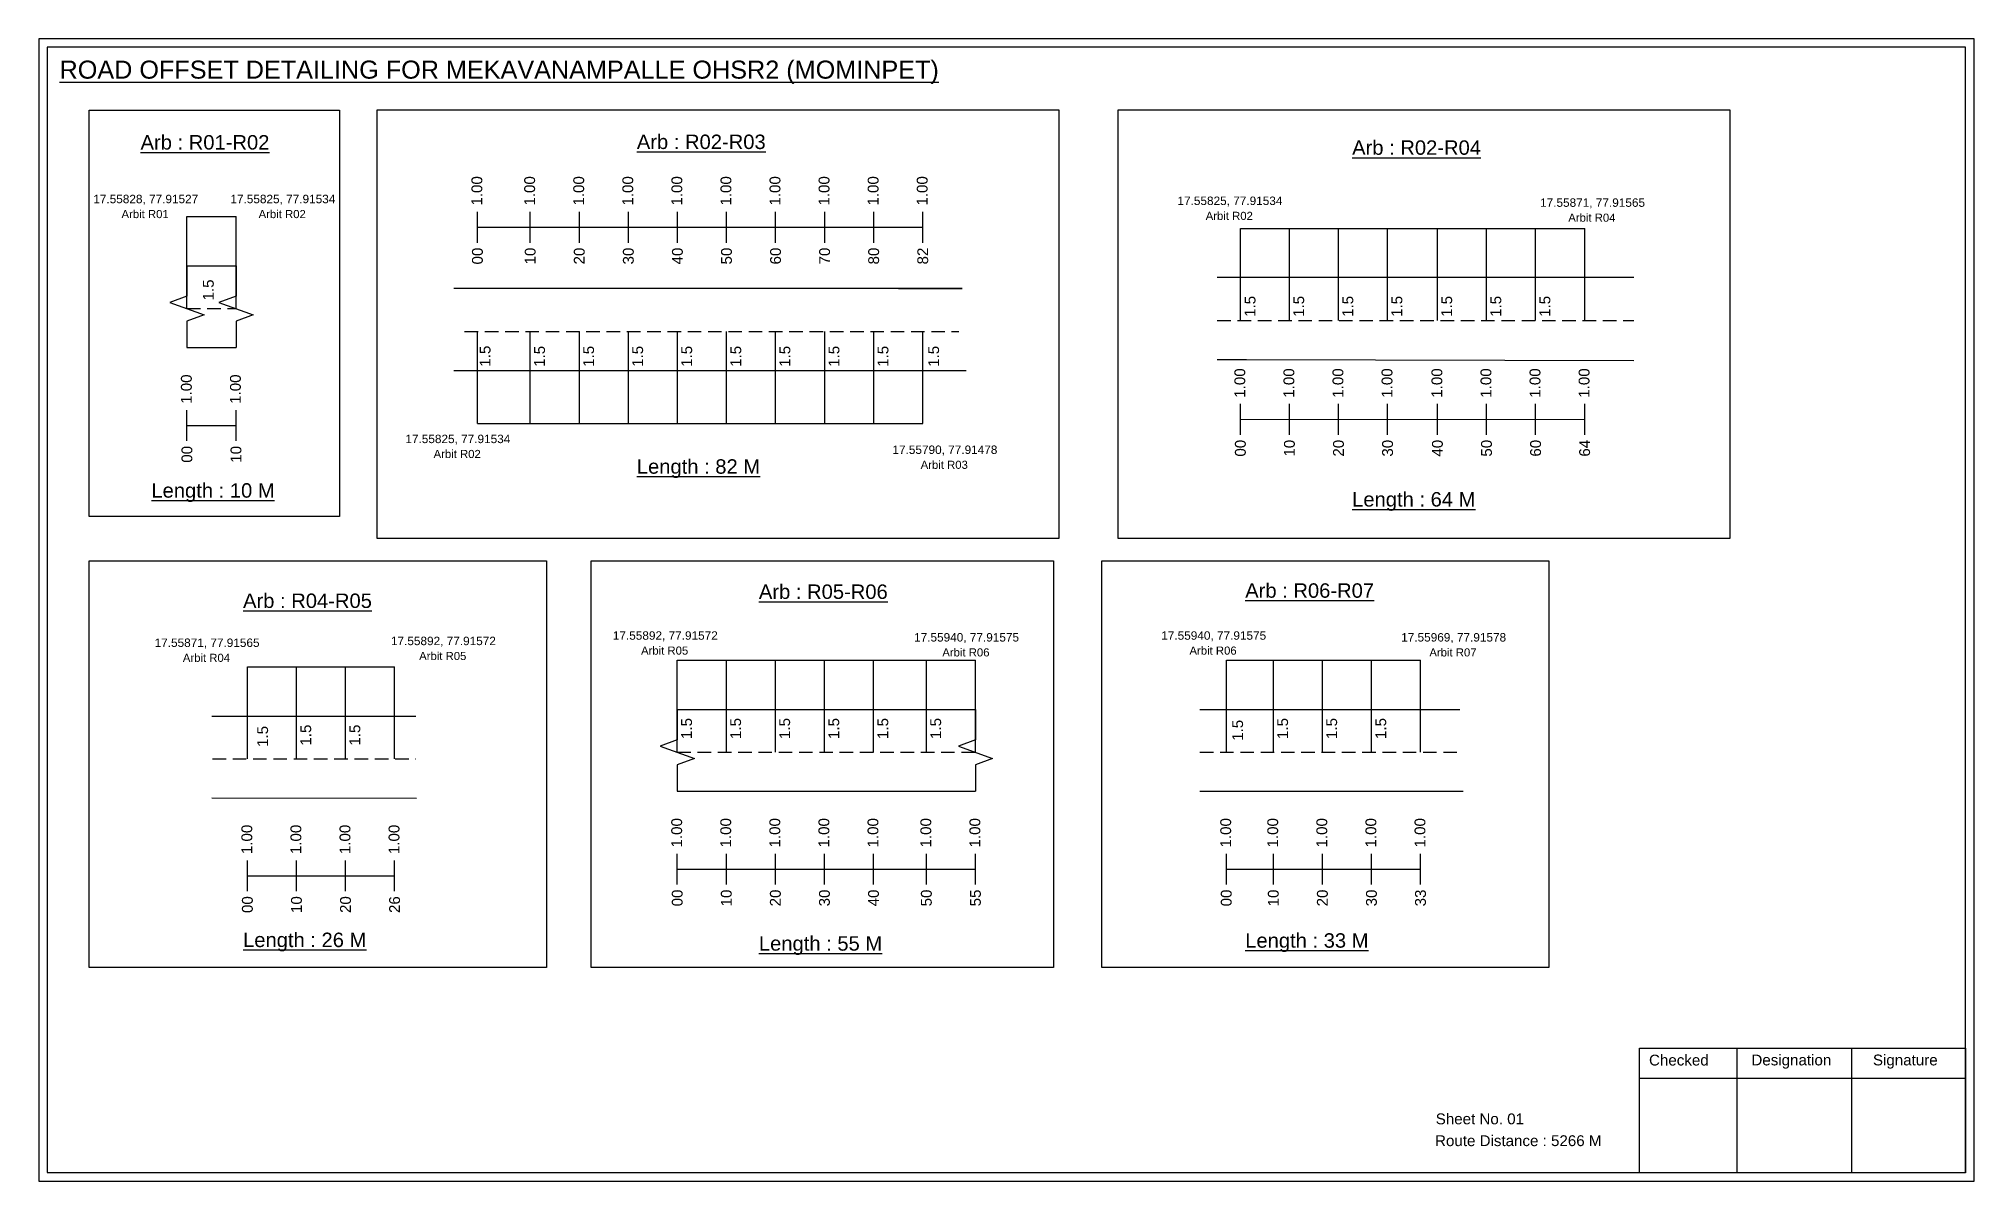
# Model space of a CAD drawing. Header units: inches. Extents: x 583 to 8862, y 412 to 2484.
# Drawn here: x 4121 to 4658, y 1262 to 1578 of the extents above; entities that cross this region are included whole.
import ezdxf

# ---------------------------------------------------------------- set-up
doc = ezdxf.new("R2010")
doc.units = ezdxf.units.IN
doc.header["$MEASUREMENT"] = 0
doc.linetypes.add('DASHED2', pattern=[0.375, 0.25, -0.125])
doc.layers.add('PDF_Geometry', color=7, linetype='Continuous')
doc.layers.add('PDF_Text', color=5, linetype='Continuous')
doc.styles.add('PDF Arial', font='arial.ttf')
doc.styles.get("Standard").update_dxf_attribs({"font": 'arial.ttf'})

msp = doc.modelspace()

# ---------------------------------------------------------------- texts
at = {"color": 242, "true_color": 0xcd2027}
for s, height, p in [('%%UROAD OFFSET DETAILING FOR MEKAVANAMPALLE OHSR2 (MOMINPET)', 5, (4127, 1567.31)), ('%%UArb : R01-R02', 4, (4149.45, 1547.66)), ('%%UArb : R02-R03', 4, (4287, 1547.8)), ('%%UArb : R02-R04', 4, (4485.26, 1546.2)), ('%%ULength : 82 M', 4, (4287, 1457.8)), ('%%ULength : 10 M', 4, (4152.45, 1451.16)), ('%%ULength : 64 M', 4, (4485.26, 1448.7)), ('%%UArb : R05-R06', 4, (4320.83, 1423.1)), ('%%UArb : R06-R07', 4, (4455.62, 1423.42)), ('%%UArb : R04-R05', 4, (4177.86, 1420.59)), ('%%ULength : 26 M', 4, (4177.86, 1326.59)), ('%%ULength : 33 M', 4, (4455.62, 1326.42)), ('%%ULength : 55 M', 4, (4320.83, 1325.6))]:
    msp.add_text(s, height=height, dxfattribs=at).set_placement(p)
at = {"color": 217, "true_color": 0x93278f}
for s, p in [('1.00', (4244.16, 1532.12)), ('1.00', (4258.79, 1532.12)), ('1.00', (4272.39, 1532.12)), ('1.00', (4285.99, 1532.12)), ('1.00', (4299.59, 1532.12)), ('1.00', (4313.19, 1532.12)), ('1.00', (4326.79, 1532.12)), ('1.00', (4340.39, 1532.12)), ('1.00', (4353.99, 1532.12)), ('1.00', (4367.59, 1532.12)), ('00', (4244.31, 1515.8)), ('10', (4258.94, 1515.8)), ('20', (4272.54, 1515.8)), ('30', (4286.14, 1515.8)), ('40', (4299.74, 1515.8)), ('50', (4313.34, 1515.8)), ('60', (4326.94, 1515.8)), ('70', (4340.54, 1515.8)), ('80', (4354.14, 1515.8)), ('82', (4367.74, 1515.8)), ('1.00', (4455.62, 1478.86)), ('1.00', (4469.22, 1478.86)), ('1.00', (4482.82, 1478.86)), ('1.00', (4496.42, 1478.86)), ('1.00', (4510.24, 1478.86)), ('1.00', (4523.84, 1478.86)), ('1.00', (4537.44, 1478.86)), ('1.00', (4551.04, 1478.86)), ('1.00', (4163.64, 1477.16)), ('1.00', (4177.24, 1477.16)), ('00', (4163.79, 1460.84)), ('10', (4177.39, 1460.84)), ('00', (4455.77, 1462.54)), ('10', (4469.37, 1462.54)), ('20', (4482.97, 1462.54)), ('30', (4496.57, 1462.54)), ('40', (4510.39, 1462.54)), ('50', (4523.99, 1462.54)), ('60', (4537.59, 1462.54)), ('64', (4551.19, 1462.54)), ('1.00', (4180.4, 1352.35)), ('1.00', (4194, 1352.35)), ('1.00', (4207.6, 1352.35)), ('1.00', (4221.2, 1352.35)), ('1.00', (4299.54, 1354.19)), ('1.00', (4313.14, 1354.19)), ('1.00', (4326.74, 1354.19)), ('1.00', (4340.34, 1354.19)), ('1.00', (4353.94, 1354.19)), ('1.00', (4368.59, 1354.19)), ('1.00', (4382.19, 1354.19)), ('1.00', (4451.71, 1354.19)), ('1.00', (4464.75, 1354.19)), ('1.00', (4478.35, 1354.19)), ('1.00', (4491.95, 1354.19)), ('1.00', (4505.55, 1354.19)), ('00', (4299.69, 1337.87)), ('10', (4313.29, 1337.87)), ('20', (4326.89, 1337.87)), ('30', (4340.49, 1337.87)), ('40', (4354.09, 1337.87)), ('50', (4368.74, 1337.87)), ('55', (4382.34, 1337.87)), ('00', (4451.86, 1337.87)), ('10', (4464.9, 1337.87)), ('20', (4478.5, 1337.87)), ('30', (4492.1, 1337.87)), ('33', (4505.7, 1337.87)), ('00', (4180.55, 1336.03)), ('10', (4194.15, 1336.03)), ('20', (4207.75, 1336.03)), ('26', (4221.35, 1336.03))]:
    msp.add_text(s, height=3, rotation=90, dxfattribs=at).set_placement(p)
at = {"color": 5}
for s, height, p in [('17.55828, 77.91527', 2.34, (4136.35, 1532.78)), ('17.55825, 77.91534', 2.34, (4174.35, 1532.78)), ('17.55825, 77.91534', 2.34, (4436.85, 1532.28)), ('Arbit R01', 2.246, (4144.17, 1528.65)), ('Arbit R02', 2.246, (4182.17, 1528.65)), ('Arbit R02', 2.246, (4444.67, 1528.15)), ('17.55871, 77.91565', 2.34, (4537.35, 1531.78)), ('Arbit R04', 2.246, (4545.17, 1527.65)), ('17.55825, 77.91534', 2.34, (4222.85, 1466.28)), ('17.55790, 77.91478', 2.34, (4357.85, 1463.28)), ('Arbit R02', 2.246, (4230.67, 1462.15)), ('Arbit R03', 2.246, (4365.67, 1459.15)), ('17.55871, 77.91565', 2.34, (4153.35, 1409.78)), ('17.55892, 77.91572', 2.34, (4218.85, 1410.28)), ('17.55892, 77.91572', 2.34, (4280.35, 1411.78)), ('17.55940, 77.91575', 2.34, (4363.85, 1411.28)), ('17.55940, 77.91575', 2.34, (4432.35, 1411.78)), ('17.55969, 77.91578', 2.34, (4498.85, 1411.28)), ('Arbit R04', 2.246, (4161.17, 1405.65)), ('Arbit R05', 2.246, (4226.67, 1406.15)), ('Arbit R05', 2.246, (4288.17, 1407.65)), ('Arbit R06', 2.246, (4371.67, 1407.15)), ('Arbit R06', 2.246, (4440.17, 1407.65)), ('Arbit R07', 2.246, (4506.67, 1407.15))]:
    msp.add_text(s, height=height, dxfattribs=at).set_placement(p)
for p in [(4169.73, 1505.82), (4458.47, 1501.26), (4471.96, 1501.26), (4485.56, 1501.26), (4499.16, 1501.26), (4512.98, 1501.26), (4526.58, 1501.26), (4540.18, 1501.26), (4246.44, 1487.47), (4261.53, 1487.42), (4275.13, 1487.42), (4288.73, 1487.42), (4302.33, 1487.42), (4315.93, 1487.42), (4329.53, 1487.42), (4343.13, 1487.42), (4356.73, 1487.42), (4370.76, 1487.42), (4302.28, 1384.26), (4315.88, 1384.26), (4329.48, 1384.26), (4343.08, 1384.26), (4356.68, 1384.26), (4371.34, 1384.27), (4467.49, 1384.26), (4481.09, 1384.26), (4494.69, 1384.26), (4184.79, 1382.06), (4196.74, 1382.43), (4210.34, 1382.43), (4455.02, 1383.76)]:
    msp.add_text('1.5', height=3, rotation=90).set_placement(p)
for s, p in [('Sheet No. 01', (4508.43, 1277.47)), ('Route Distance : 5266 M', (4508.24, 1271.42))]:
    msp.add_text(s, height=3).set_placement(p)
at = {"layer": 'PDF_Text', "color": 7, "attachment_point": 7, "style": 'PDF Arial'}
for s, insert, char_height in [('Checked', (4567.54, 1293.72), 3.001), ('Designation', (4595.92, 1292.89), 3.0006), ('Signature', (4629.6, 1292.89), 3.001)]:
    msp.add_mtext(s, dxfattribs=dict(at, insert=insert, char_height=char_height))

# ---------------------------------------------------------------- linework, layer by layer
at = {"color": 5}
for p, q in [((4162.31, 1529.1), (4175.91, 1529.1)), ((4454.29, 1525.8), (4549.71, 1525.8)), ((4242.84, 1471.69), (4366.27, 1471.69)), ((4298.21, 1406.13), (4380.87, 1406.13)), ((4450.39, 1406.13), (4504.22, 1406.13)), ((4179.07, 1404.29), (4219.87, 1404.29))]:
    msp.add_line(p, q, dxfattribs=at)
for p, q in [((4162.31, 1503.57), (4162.31, 1529.1)), ((4175.91, 1503.57), (4175.91, 1529.1)), ((4454.29, 1500.26), (4454.29, 1525.8)), ((4467.89, 1500.26), (4467.89, 1525.8)), ((4481.49, 1500.26), (4481.49, 1525.8)), ((4495.09, 1500.26), (4495.09, 1525.8)), ((4508.91, 1500.26), (4508.91, 1525.8)), ((4522.51, 1500.26), (4522.51, 1525.8)), ((4536.11, 1500.26), (4536.11, 1525.8)), ((4549.71, 1500.26), (4549.71, 1525.8)), ((4162.31, 1515.45), (4175.91, 1515.45)), ((4377.14, 1509.11), (4236.28, 1509.11)), ((4359.52, 1509.11), (4377.14, 1509.11)), ((4563.31, 1512.15), (4447.88, 1512.15)), ((4242.84, 1471.69), (4242.84, 1497.22)), ((4257.47, 1471.69), (4257.47, 1497.22)), ((4271.07, 1471.69), (4271.07, 1497.22)), ((4284.67, 1471.69), (4284.67, 1497.22)), ((4298.27, 1471.69), (4298.27, 1497.22)), ((4311.87, 1471.69), (4311.87, 1497.22)), ((4325.47, 1471.69), (4325.47, 1497.22)), ((4339.07, 1471.69), (4339.07, 1497.22)), ((4352.67, 1471.69), (4352.67, 1497.22)), ((4366.27, 1471.69), (4366.27, 1497.22)), ((4162.31, 1492.77), (4175.91, 1492.77)), ((4236.28, 1486.42), (4268.4, 1486.42)), ((4268.4, 1486.42), (4378.27, 1486.42)), ((4447.88, 1489.46), (4455.94, 1489.46)), ((4455.94, 1489.46), (4563.31, 1489.16)), ((4298.21, 1380.59), (4298.21, 1406.13)), ((4311.81, 1380.59), (4311.81, 1406.13)), ((4325.41, 1380.59), (4325.41, 1406.13)), ((4339.01, 1380.59), (4339.01, 1406.13)), ((4352.61, 1380.59), (4352.61, 1406.13)), ((4367.27, 1380.59), (4367.27, 1406.13)), ((4380.87, 1380.59), (4380.87, 1406.13)), ((4450.39, 1380.59), (4450.39, 1406.13)), ((4463.42, 1380.59), (4463.42, 1406.13)), ((4477.02, 1380.59), (4477.02, 1406.13)), ((4490.62, 1380.59), (4490.62, 1406.13)), ((4504.22, 1380.59), (4504.22, 1406.13)), ((4179.07, 1378.75), (4179.07, 1404.29)), ((4192.67, 1378.75), (4192.67, 1404.29)), ((4206.27, 1378.75), (4206.27, 1404.29)), ((4219.87, 1378.75), (4219.87, 1404.29)), ((4169.24, 1390.64), (4225.73, 1390.64)), ((4298.21, 1392.47), (4380.87, 1392.47)), ((4443.04, 1392.47), (4515.07, 1392.47)), ((4298.21, 1369.79), (4380.87, 1369.79)), ((4443.04, 1369.79), (4516.07, 1369.79)), ((4169.24, 1367.95), (4225.95, 1367.83))]:
    msp.add_line(p, q)
at = {"color": 217, "true_color": 0x93278f}
for p, q in [((4242.84, 1521.83), (4242.84, 1530.39)), ((4257.47, 1521.83), (4257.47, 1530.39)), ((4271.07, 1521.83), (4271.07, 1530.39)), ((4284.67, 1521.83), (4284.67, 1530.39)), ((4298.27, 1521.83), (4298.27, 1530.39)), ((4311.87, 1521.83), (4311.87, 1530.39)), ((4325.47, 1521.83), (4325.47, 1530.39)), ((4339.07, 1521.83), (4339.07, 1530.39)), ((4352.67, 1521.83), (4352.67, 1530.39)), ((4366.27, 1521.83), (4366.27, 1530.39)), ((4242.84, 1526.11), (4366.27, 1526.18)), ((4162.31, 1466.87), (4162.31, 1475.43)), ((4175.91, 1466.87), (4175.91, 1475.43)), ((4454.29, 1468.57), (4454.29, 1477.13)), ((4467.89, 1468.57), (4467.89, 1477.13)), ((4481.49, 1468.57), (4481.49, 1477.13)), ((4495.09, 1468.57), (4495.09, 1477.13)), ((4508.91, 1468.57), (4508.91, 1477.13)), ((4522.51, 1468.57), (4522.51, 1477.13)), ((4536.11, 1468.57), (4536.11, 1477.13)), ((4549.71, 1468.57), (4549.71, 1477.13)), ((4162.31, 1471.14), (4175.91, 1471.14)), ((4454.29, 1472.84), (4549.71, 1472.9)), ((4298.21, 1343.89), (4298.21, 1352.45)), ((4311.81, 1343.89), (4311.81, 1352.45)), ((4325.41, 1343.89), (4325.41, 1352.45)), ((4339.01, 1343.89), (4339.01, 1352.45)), ((4352.61, 1343.89), (4352.61, 1352.45)), ((4367.27, 1343.9), (4367.27, 1352.45)), ((4380.87, 1343.9), (4380.87, 1352.45)), ((4450.39, 1343.89), (4450.39, 1352.45)), ((4463.42, 1343.89), (4463.42, 1352.45)), ((4477.02, 1343.89), (4477.02, 1352.45)), ((4490.62, 1343.89), (4490.62, 1352.45)), ((4504.22, 1343.89), (4504.22, 1352.45)), ((4179.07, 1342.06), (4179.07, 1350.61)), ((4192.67, 1342.06), (4192.67, 1350.61)), ((4206.27, 1342.06), (4206.27, 1350.61)), ((4219.87, 1342.06), (4219.87, 1350.61)), ((4298.21, 1348.16), (4380.87, 1348.17)), ((4450.39, 1348.16), (4504.22, 1348.17)), ((4179.07, 1346.32), (4219.87, 1346.33))]:
    msp.add_line(p, q, dxfattribs=at)
at = {"linetype": 'DASHED2', "ltscale": 15}
for p, q in [((4162.31, 1503.57), (4175.91, 1503.57)), ((4239.25, 1497.22), (4376.29, 1497.22)), ((4447.88, 1500.26), (4563.31, 1500.26)), ((4169.39, 1378.75), (4225.73, 1378.75)), ((4298.21, 1380.59), (4380.87, 1380.59)), ((4443.04, 1380.59), (4515.57, 1380.59))]:
    msp.add_line(p, q, dxfattribs=at)
for points in [[(4135.21, 1558.59), (4204.59, 1558.59), (4204.59, 1445.91), (4135.21, 1445.91)], [(4215.06, 1558.63), (4403.99, 1558.63), (4403.99, 1439.81), (4215.06, 1439.81)], [(4420.37, 1558.63), (4589.98, 1558.63), (4589.98, 1439.81), (4420.37, 1439.81)], [(4135.21, 1433.61), (4261.97, 1433.61), (4261.97, 1320.93), (4135.21, 1320.93)], [(4274.35, 1433.61), (4402.45, 1433.61), (4402.45, 1320.93), (4274.35, 1320.93)], [(4415.92, 1433.61), (4539.73, 1433.61), (4539.73, 1320.93), (4415.92, 1320.93)]]:
    msp.add_lwpolyline(points, close=True)
at = {"linetype": 'Continuous'}
for points in [[(4162.31, 1515.45), (4162.31, 1507.02), (4157.57, 1505.29), (4167.05, 1501.84), (4162.31, 1500.11), (4162.31, 1492.77)], [(4175.91, 1515.45), (4175.91, 1507.02), (4171.17, 1505.29), (4180.65, 1501.84), (4175.91, 1500.11), (4175.91, 1492.77)], [(4298.21, 1392.47), (4298.21, 1384.04), (4293.47, 1382.32), (4302.96, 1378.86), (4298.21, 1377.14), (4298.21, 1369.79)], [(4380.87, 1392.47), (4380.87, 1384.04), (4376.13, 1382.32), (4385.61, 1378.86), (4380.87, 1377.14), (4380.87, 1369.79)]]:
    msp.add_lwpolyline(points, dxfattribs=at)
at = {"layer": 'PDF_Geometry'}
for points in [[(4121.22, 1578.38), (4121.22, 1261.67), (4657.69, 1261.67), (4657.69, 1578.38)], [(4123.55, 1576.05), (4123.55, 1264.09), (4655.28, 1264.09), (4655.28, 1576.05)]]:
    msp.add_lwpolyline(points, close=True, dxfattribs=at)
at = {"layer": 'PDF_Geometry', "color": 242, "true_color": 0xcc1f26}
msp.add_lwpolyline([(4655.28, 1263.99), (4564.93, 1263.99), (4564.93, 1298.61), (4655.28, 1298.61)], close=True, dxfattribs=at)
for points in [[(4591.91, 1298.61), (4591.91, 1263.99)], [(4623.64, 1298.61), (4623.64, 1263.99)], [(4564.93, 1290.23), (4655.28, 1290.23)]]:
    msp.add_lwpolyline(points, dxfattribs=at)

msp.set_redraw_order([(e.dxf.handle, doc.entitydb.next_handle()) for e in msp.query("TEXT MTEXT ATTDEF DIMENSION ARC_DIMENSION")])  # texts and dimensions are drawn at this point

doc.saveas('drawing.dxf')
